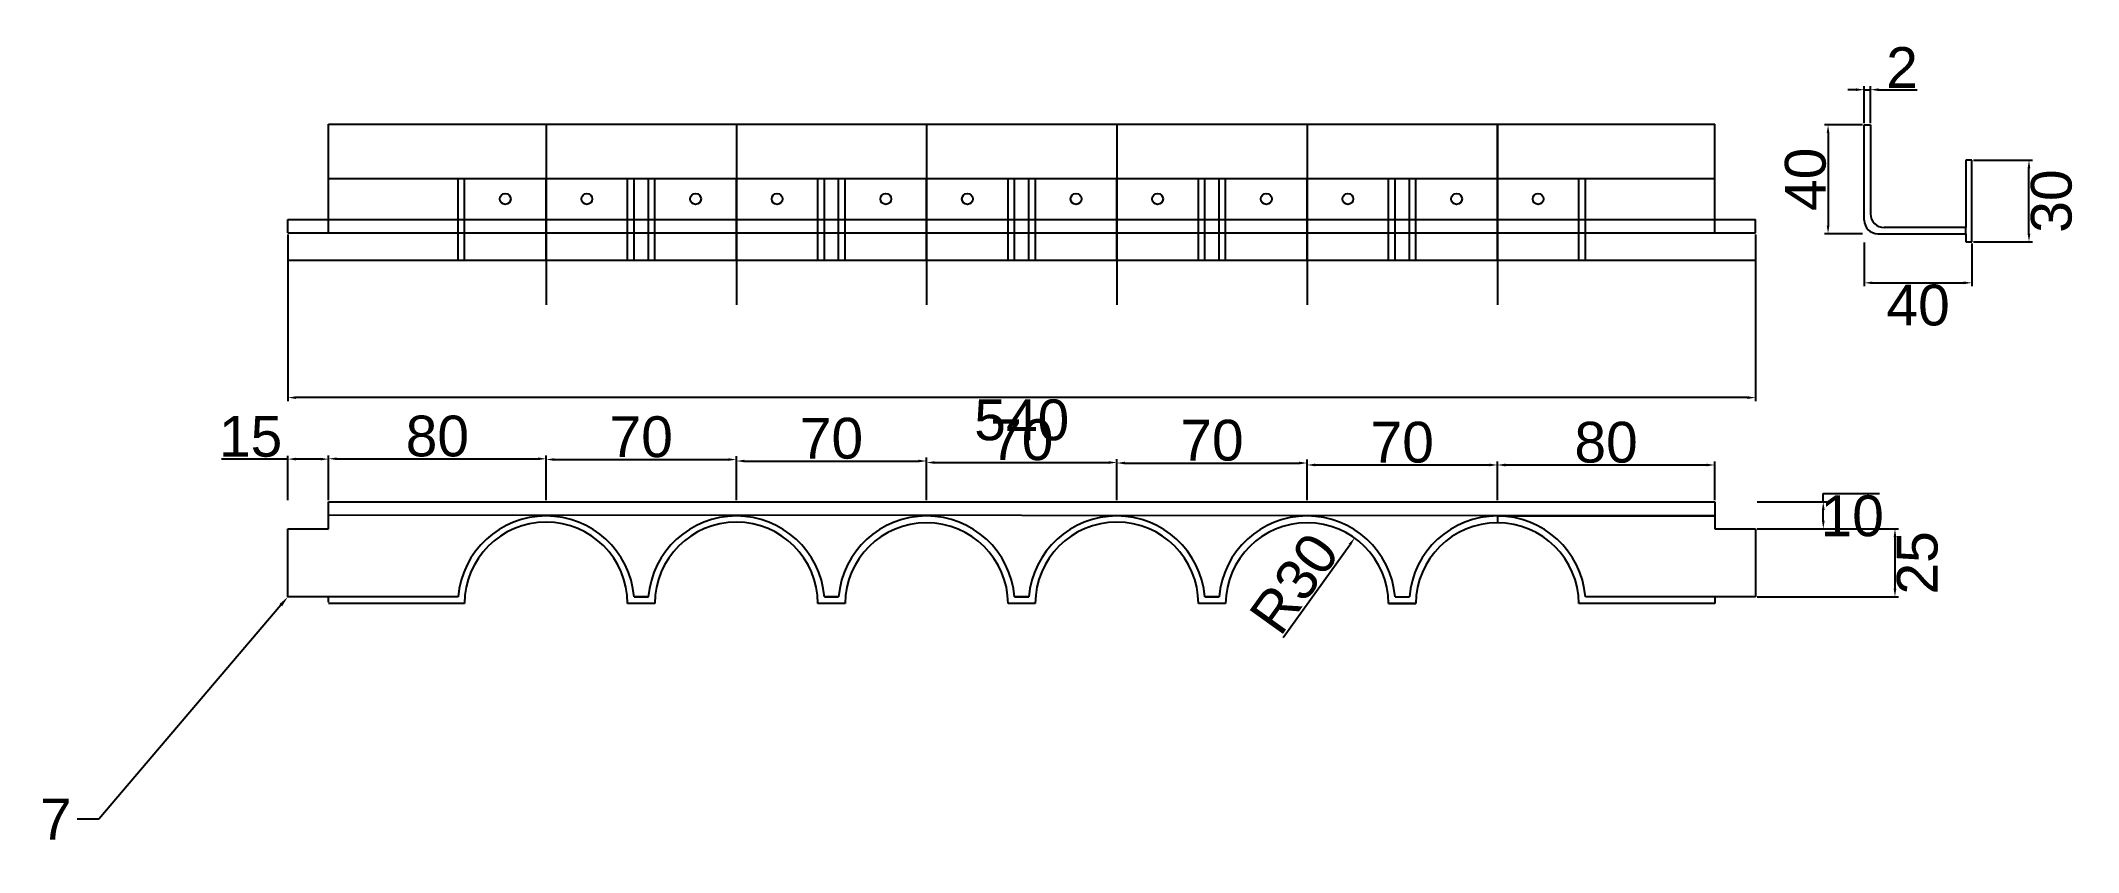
# Model space of a CAD drawing. Header units: millimetres. Extents: x -3009 to 55097, y -2803 to 5841.
# Drawn here: x 49848 to 50597, y -2803 to -2504 of the extents above; entities that cross this region are included whole.
import ezdxf
from ezdxf import colors
from ezdxf.entities.mleader import LeaderData, LeaderLine
from ezdxf.math import Vec2, Vec3

# ---------------------------------------------------------------- set-up
doc = ezdxf.new("R2010")
doc.units = ezdxf.units.MM
doc.layers.add('DIM', color=10, linetype='Continuous')
doc.styles.get("Standard").update_dxf_attribs({"font": 'arial.ttf', "height": 15})
doc.dimstyles.new('DIM', dxfattribs={"dimtxt": 15, "dimasz": 3, "dimexe": 1.25, "dimexo": 0.625, "dimtad": 2, "dimtoh": 1, "dimdec": 0, "dimtxsty": 'Standard', "dimcen": 2.5, "dimclrd": 1, "dimclre": 4, "dimclrt": 1, "dimadec": 0, "dimazin": 0, "dimtfac": 1, "dimtdec": 0, "dimtmove": 0, "dimatfit": 3, "dimfxl": 1, "dimtfillclr": 4, "dimarcsym": 0})

msp = doc.modelspace()

# ---------------------------------------------------------------- blocks, each defined once
blk = doc.blocks.new('*D336')
at = {"layer": 'Defpoints', "color": 0, "transparency": 16777216}
for p in [(49938.55, -2574.71), (50478.55, -2574.71), (49938.55, -2635.28)]:
    blk.add_point(p, dxfattribs=at)
at = {"layer": 'DIM', "color": 4, "lineweight": -2, "transparency": 16777216}
for p, q in [((49938.55, -2575.33), (49938.55, -2636.53)), ((50478.55, -2575.33), (50478.55, -2636.53))]:
    blk.add_line(p, q, dxfattribs=at)
at = {"layer": 'DIM', "color": 1, "lineweight": -2, "transparency": 16777216}
blk.add_line((50475.55, -2635.28), (49941.55, -2635.28), dxfattribs=at)
at = {"layer": 'DIM', "color": 1, "transparency": 16777216}
for points in [[(49941.55, -2634.78), (49941.55, -2635.78), (49938.55, -2635.28)], [(50475.55, -2634.78), (50475.55, -2635.78), (50478.55, -2635.28)]]:
    blk.add_solid(points, dxfattribs=at)
at = {"layer": 'DIM', "color": 1, "transparency": 16777216, "insert": (50208.55, -2643.57), "char_height": 15, "attachment_point": 5}
blk.add_mtext('540', dxfattribs=at)
blk = doc.blocks.new('*D337')
at = {"layer": 'Defpoints', "color": 0, "transparency": 16777216}
for p in [(49938.55, -2657.9), (49938.55, -2673.57), (49953.55, -2673.57)]:
    blk.add_point(p, dxfattribs=at)
at = {"layer": 'DIM', "color": 1, "lineweight": -2, "transparency": 16777216}
for p, q in [((49938.55, -2657.9), (49914.12, -2657.9)), ((49950.55, -2657.9), (49941.55, -2657.9))]:
    blk.add_line(p, q, dxfattribs=at)
at = {"layer": 'DIM', "color": 4, "lineweight": -2, "transparency": 16777216}
for p, q in [((49938.55, -2672.95), (49938.55, -2656.65)), ((49953.55, -2672.95), (49953.55, -2656.65))]:
    blk.add_line(p, q, dxfattribs=at)
at = {"layer": 'DIM', "color": 1, "transparency": 16777216}
for points in [[(49941.55, -2657.4), (49941.55, -2658.4), (49938.55, -2657.9)], [(49950.55, -2657.4), (49950.55, -2658.4), (49953.55, -2657.9)]]:
    blk.add_solid(points, dxfattribs=at)
at = {"layer": 'DIM', "color": 1, "transparency": 16777216, "insert": (49924.84, -2649.62), "char_height": 15, "attachment_point": 5}
blk.add_mtext('15', dxfattribs=at)
blk = doc.blocks.new('*D338')
at = {"layer": 'Defpoints', "color": 0, "transparency": 16777216}
for p in [(50033.55, -2657.79), (49953.55, -2673.57), (50033.55, -2673.57)]:
    blk.add_point(p, dxfattribs=at)
at = {"layer": 'DIM', "color": 4, "lineweight": -2, "transparency": 16777216}
for p, q in [((49953.55, -2672.95), (49953.55, -2656.54)), ((50033.55, -2672.95), (50033.55, -2656.54))]:
    blk.add_line(p, q, dxfattribs=at)
at = {"layer": 'DIM', "color": 1, "lineweight": -2, "transparency": 16777216}
blk.add_line((49956.55, -2657.79), (50030.55, -2657.79), dxfattribs=at)
at = {"layer": 'DIM', "color": 1, "transparency": 16777216}
for points in [[(49956.55, -2657.29), (49956.55, -2658.29), (49953.55, -2657.79)], [(50030.55, -2657.29), (50030.55, -2658.29), (50033.55, -2657.79)]]:
    blk.add_solid(points, dxfattribs=at)
at = {"layer": 'DIM', "color": 1, "transparency": 16777216, "insert": (49993.55, -2649.51), "char_height": 15, "attachment_point": 5}
blk.add_mtext('80', dxfattribs=at)
blk = doc.blocks.new('*D339')
at = {"layer": 'Defpoints', "color": 0, "transparency": 16777216}
for p in [(50103.55, -2658.06), (50033.55, -2673.57), (50103.55, -2673.57)]:
    blk.add_point(p, dxfattribs=at)
at = {"layer": 'DIM', "color": 4, "lineweight": -2, "transparency": 16777216}
for p, q in [((50033.55, -2672.95), (50033.55, -2656.81)), ((50103.55, -2672.95), (50103.55, -2656.81))]:
    blk.add_line(p, q, dxfattribs=at)
at = {"layer": 'DIM', "color": 1, "lineweight": -2, "transparency": 16777216}
blk.add_line((50036.55, -2658.06), (50100.55, -2658.06), dxfattribs=at)
at = {"layer": 'DIM', "color": 1, "transparency": 16777216}
for points in [[(50036.55, -2657.56), (50036.55, -2658.56), (50033.55, -2658.06)], [(50100.55, -2657.56), (50100.55, -2658.56), (50103.55, -2658.06)]]:
    blk.add_solid(points, dxfattribs=at)
at = {"layer": 'DIM', "color": 1, "transparency": 16777216, "insert": (50068.55, -2649.78), "char_height": 15, "attachment_point": 5}
blk.add_mtext('70', dxfattribs=at)
blk = doc.blocks.new('*D340')
at = {"layer": 'Defpoints', "color": 0, "transparency": 16777216}
for p in [(50173.55, -2658.61), (50103.55, -2673.57), (50173.55, -2673.57)]:
    blk.add_point(p, dxfattribs=at)
at = {"layer": 'DIM', "color": 4, "lineweight": -2, "transparency": 16777216}
for p, q in [((50103.55, -2672.95), (50103.55, -2657.36)), ((50173.55, -2672.95), (50173.55, -2657.36))]:
    blk.add_line(p, q, dxfattribs=at)
at = {"layer": 'DIM', "color": 1, "lineweight": -2, "transparency": 16777216}
blk.add_line((50106.55, -2658.61), (50170.55, -2658.61), dxfattribs=at)
at = {"layer": 'DIM', "color": 1, "transparency": 16777216}
for points in [[(50106.55, -2658.11), (50106.55, -2659.11), (50103.55, -2658.61)], [(50170.55, -2658.11), (50170.55, -2659.11), (50173.55, -2658.61)]]:
    blk.add_solid(points, dxfattribs=at)
at = {"layer": 'DIM', "color": 1, "transparency": 16777216, "insert": (50138.55, -2650.33), "char_height": 15, "attachment_point": 5}
blk.add_mtext('70', dxfattribs=at)
blk = doc.blocks.new('*D341')
at = {"layer": 'Defpoints', "color": 0, "transparency": 16777216}
for p in [(50243.55, -2659.16), (50173.55, -2673.57), (50243.55, -2673.57)]:
    blk.add_point(p, dxfattribs=at)
at = {"layer": 'DIM', "color": 4, "lineweight": -2, "transparency": 16777216}
for p, q in [((50173.55, -2672.95), (50173.55, -2657.91)), ((50243.55, -2672.95), (50243.55, -2657.91))]:
    blk.add_line(p, q, dxfattribs=at)
at = {"layer": 'DIM', "color": 1, "lineweight": -2, "transparency": 16777216}
blk.add_line((50176.55, -2659.16), (50240.55, -2659.16), dxfattribs=at)
at = {"layer": 'DIM', "color": 1, "transparency": 16777216}
for points in [[(50176.55, -2658.66), (50176.55, -2659.66), (50173.55, -2659.16)], [(50240.55, -2658.66), (50240.55, -2659.66), (50243.55, -2659.16)]]:
    blk.add_solid(points, dxfattribs=at)
at = {"layer": 'DIM', "color": 1, "transparency": 16777216, "insert": (50208.55, -2650.88), "char_height": 15, "attachment_point": 5}
blk.add_mtext('70', dxfattribs=at)
blk = doc.blocks.new('*D342')
at = {"layer": 'Defpoints', "color": 0, "transparency": 16777216}
for p in [(50313.55, -2659.34), (50243.55, -2673.57), (50313.55, -2673.57)]:
    blk.add_point(p, dxfattribs=at)
at = {"layer": 'DIM', "color": 4, "lineweight": -2, "transparency": 16777216}
for p, q in [((50243.55, -2672.95), (50243.55, -2658.09)), ((50313.55, -2672.95), (50313.55, -2658.09))]:
    blk.add_line(p, q, dxfattribs=at)
at = {"layer": 'DIM', "color": 1, "lineweight": -2, "transparency": 16777216}
blk.add_line((50246.55, -2659.34), (50310.55, -2659.34), dxfattribs=at)
at = {"layer": 'DIM', "color": 1, "transparency": 16777216}
for points in [[(50246.55, -2658.84), (50246.55, -2659.84), (50243.55, -2659.34)], [(50310.55, -2658.84), (50310.55, -2659.84), (50313.55, -2659.34)]]:
    blk.add_solid(points, dxfattribs=at)
at = {"layer": 'DIM', "color": 1, "transparency": 16777216, "insert": (50278.55, -2651.05), "char_height": 15, "attachment_point": 5}
blk.add_mtext('70', dxfattribs=at)
blk = doc.blocks.new('*D343')
at = {"layer": 'Defpoints', "color": 0, "transparency": 16777216}
for p in [(50383.55, -2660.06), (50313.55, -2673.57), (50383.55, -2673.57)]:
    blk.add_point(p, dxfattribs=at)
at = {"layer": 'DIM', "color": 4, "lineweight": -2, "transparency": 16777216}
for p, q in [((50313.55, -2672.95), (50313.55, -2658.81)), ((50383.55, -2672.95), (50383.55, -2658.81))]:
    blk.add_line(p, q, dxfattribs=at)
at = {"layer": 'DIM', "color": 1, "lineweight": -2, "transparency": 16777216}
blk.add_line((50316.55, -2660.06), (50380.55, -2660.06), dxfattribs=at)
at = {"layer": 'DIM', "color": 1, "transparency": 16777216}
for points in [[(50316.55, -2659.56), (50316.55, -2660.56), (50313.55, -2660.06)], [(50380.55, -2659.56), (50380.55, -2660.56), (50383.55, -2660.06)]]:
    blk.add_solid(points, dxfattribs=at)
at = {"layer": 'DIM', "color": 1, "transparency": 16777216, "insert": (50348.55, -2651.78), "char_height": 15, "attachment_point": 5}
blk.add_mtext('70', dxfattribs=at)
blk = doc.blocks.new('*D344')
at = {"layer": 'Defpoints', "color": 0, "transparency": 16777216}
for p in [(50463.55, -2660.07), (50383.55, -2673.57), (50463.55, -2673.57)]:
    blk.add_point(p, dxfattribs=at)
at = {"layer": 'DIM', "color": 4, "lineweight": -2, "transparency": 16777216}
for p, q in [((50383.55, -2672.95), (50383.55, -2658.82)), ((50463.55, -2672.95), (50463.55, -2658.82))]:
    blk.add_line(p, q, dxfattribs=at)
at = {"layer": 'DIM', "color": 1, "lineweight": -2, "transparency": 16777216}
blk.add_line((50386.55, -2660.07), (50460.55, -2660.07), dxfattribs=at)
at = {"layer": 'DIM', "color": 1, "transparency": 16777216}
for points in [[(50386.55, -2659.57), (50386.55, -2660.57), (50383.55, -2660.07)], [(50460.55, -2659.57), (50460.55, -2660.57), (50463.55, -2660.07)]]:
    blk.add_solid(points, dxfattribs=at)
at = {"layer": 'DIM', "color": 1, "transparency": 16777216, "insert": (50423.55, -2651.79), "char_height": 15, "attachment_point": 5}
blk.add_mtext('80', dxfattribs=at)
blk = doc.blocks.new('*D345')
at = {"layer": 'Defpoints', "color": 0, "transparency": 16777216}
for p in [(50478.55, -2673.57), (50503.47, -2673.57), (50478.55, -2683.57)]:
    blk.add_point(p, dxfattribs=at)
at = {"layer": 'DIM', "color": 4, "lineweight": -2, "transparency": 16777216}
for p, q in [((50479.18, -2673.57), (50504.72, -2673.57)), ((50479.18, -2683.57), (50504.72, -2683.57))]:
    blk.add_line(p, q, dxfattribs=at)
at = {"layer": 'DIM', "color": 1, "lineweight": -2, "transparency": 16777216}
for p, q in [((50503.47, -2673.57), (50503.47, -2670.57)), ((50503.47, -2670.57), (50524.12, -2670.57)), ((50503.47, -2680.57), (50503.47, -2676.57))]:
    blk.add_line(p, q, dxfattribs=at)
at = {"layer": 'DIM', "color": 1, "transparency": 16777216}
for points in [[(50502.97, -2676.57), (50503.97, -2676.57), (50503.47, -2673.57)], [(50502.97, -2680.57), (50503.97, -2680.57), (50503.47, -2683.57)]]:
    blk.add_solid(points, dxfattribs=at)
at = {"layer": 'DIM', "color": 1, "transparency": 16777216, "insert": (50514.11, -2678.86), "char_height": 15, "attachment_point": 5}
blk.add_mtext('10', dxfattribs=at)
blk = doc.blocks.new('*D346')
at = {"layer": 'Defpoints', "color": 0, "transparency": 16777216}
for p in [(50478.55, -2683.57), (50478.55, -2708.57), (50529.84, -2708.57)]:
    blk.add_point(p, dxfattribs=at)
at = {"layer": 'DIM', "color": 4, "lineweight": -2, "transparency": 16777216}
for p, q in [((50479.18, -2683.57), (50531.09, -2683.57)), ((50479.18, -2708.57), (50531.09, -2708.57))]:
    blk.add_line(p, q, dxfattribs=at)
at = {"layer": 'DIM', "color": 1, "lineweight": -2, "transparency": 16777216}
blk.add_line((50529.84, -2686.57), (50529.84, -2705.57), dxfattribs=at)
at = {"layer": 'DIM', "color": 1, "transparency": 16777216}
for points in [[(50529.34, -2686.57), (50530.34, -2686.57), (50529.84, -2683.57)], [(50529.34, -2705.57), (50530.34, -2705.57), (50529.84, -2708.57)]]:
    blk.add_solid(points, dxfattribs=at)
at = {"layer": 'DIM', "color": 1, "transparency": 16777216, "insert": (50538.12, -2696.07), "char_height": 15, "attachment_point": 5, "rotation": 90}
blk.add_mtext('25', dxfattribs=at)
blk = doc.blocks.new('*D335')
at = {"layer": 'Defpoints', "color": 0, "transparency": 16777216}
for p in [(50331.03, -2686.94), (50313.55, -2711.33)]:
    blk.add_point(p, dxfattribs=at)
at = {"layer": 'DIM', "color": 1, "lineweight": -2, "transparency": 16777216}
blk.add_line((50304.79, -2723.56), (50329.28, -2689.38), dxfattribs=at)
at = {"layer": 'DIM', "color": 1, "transparency": 16777216}
blk.add_solid([(50328.87, -2689.09), (50329.69, -2689.67), (50331.03, -2686.94)], dxfattribs=at)
at = {"layer": 'DIM', "color": 1, "transparency": 16777216, "insert": (50308.84, -2703.67), "char_height": 15, "attachment_point": 5, "rotation": 54.376}
blk.add_mtext('R30', dxfattribs=at)
blk = doc.blocks.new('*D347')
at = {"layer": 'Defpoints', "color": 0, "transparency": 16777216}
for p in [(50518.56, -2534.98), (50505.22, -2574.98), (50518.56, -2574.98)]:
    blk.add_point(p, dxfattribs=at)
at = {"layer": 'DIM', "color": 4, "lineweight": -2, "transparency": 16777216}
for p, q in [((50517.93, -2534.98), (50503.97, -2534.98)), ((50517.93, -2574.98), (50503.97, -2574.98))]:
    blk.add_line(p, q, dxfattribs=at)
at = {"layer": 'DIM', "color": 1, "lineweight": -2, "transparency": 16777216}
blk.add_line((50505.22, -2537.98), (50505.22, -2571.98), dxfattribs=at)
at = {"layer": 'DIM', "color": 1, "transparency": 16777216}
for points in [[(50504.72, -2537.98), (50505.72, -2537.98), (50505.22, -2534.98)], [(50504.72, -2571.98), (50505.72, -2571.98), (50505.22, -2574.98)]]:
    blk.add_solid(points, dxfattribs=at)
at = {"layer": 'DIM', "color": 1, "transparency": 16777216, "insert": (50496.94, -2554.98), "char_height": 15, "attachment_point": 5, "rotation": 90}
blk.add_mtext('40', dxfattribs=at)
blk = doc.blocks.new('*D348')
at = {"layer": 'Defpoints', "color": 0, "transparency": 16777216}
for p in [(50520.86, -2522.01), (50518.56, -2534.98), (50520.86, -2534.98)]:
    blk.add_point(p, dxfattribs=at)
at = {"layer": 'DIM', "color": 1, "lineweight": -2, "transparency": 16777216}
for p, q in [((50515.56, -2522.01), (50512.56, -2522.01)), ((50518.56, -2522.01), (50520.86, -2522.01)), ((50523.86, -2522.01), (50538.04, -2522.01))]:
    blk.add_line(p, q, dxfattribs=at)
at = {"layer": 'DIM', "color": 4, "lineweight": -2, "transparency": 16777216}
for p, q in [((50518.56, -2534.35), (50518.56, -2520.76)), ((50520.86, -2534.35), (50520.86, -2520.76))]:
    blk.add_line(p, q, dxfattribs=at)
at = {"layer": 'DIM', "color": 1, "transparency": 16777216}
for points in [[(50515.56, -2521.51), (50515.56, -2522.51), (50518.56, -2522.01)], [(50523.86, -2521.51), (50523.86, -2522.51), (50520.86, -2522.01)]]:
    blk.add_solid(points, dxfattribs=at)
at = {"layer": 'DIM', "color": 1, "transparency": 16777216, "insert": (50532.45, -2513.85), "char_height": 15, "attachment_point": 5}
blk.add_mtext('2', dxfattribs=at)
blk = doc.blocks.new('*D349')
at = {"layer": 'Defpoints', "color": 0, "transparency": 16777216}
for p in [(50518.56, -2577.56), (50558.16, -2577.98), (50558.16, -2593.06)]:
    blk.add_point(p, dxfattribs=at)
at = {"layer": 'DIM', "color": 4, "lineweight": -2, "transparency": 16777216}
for p, q in [((50518.56, -2578.19), (50518.56, -2594.31)), ((50558.16, -2578.6), (50558.16, -2594.31))]:
    blk.add_line(p, q, dxfattribs=at)
at = {"layer": 'DIM', "color": 1, "lineweight": -2, "transparency": 16777216}
blk.add_line((50521.56, -2593.06), (50555.16, -2593.06), dxfattribs=at)
at = {"layer": 'DIM', "color": 1, "transparency": 16777216}
for points in [[(50521.56, -2592.56), (50521.56, -2593.56), (50518.56, -2593.06)], [(50555.16, -2592.56), (50555.16, -2593.56), (50558.16, -2593.06)]]:
    blk.add_solid(points, dxfattribs=at)
at = {"layer": 'DIM', "color": 1, "transparency": 16777216, "insert": (50538.36, -2601.34), "char_height": 15, "attachment_point": 5}
blk.add_mtext('40', dxfattribs=at)
blk = doc.blocks.new('*D350')
at = {"layer": 'Defpoints', "color": 0, "transparency": 16777216}
for p in [(50558.16, -2547.98), (50579.15, -2547.98), (50558.16, -2577.98)]:
    blk.add_point(p, dxfattribs=at)
at = {"layer": 'DIM', "color": 4, "lineweight": -2, "transparency": 16777216}
for p, q in [((50558.78, -2547.98), (50580.4, -2547.98)), ((50558.78, -2577.98), (50580.4, -2577.98))]:
    blk.add_line(p, q, dxfattribs=at)
at = {"layer": 'DIM', "color": 1, "lineweight": -2, "transparency": 16777216}
blk.add_line((50579.15, -2574.98), (50579.15, -2550.98), dxfattribs=at)
at = {"layer": 'DIM', "color": 1, "transparency": 16777216}
for points in [[(50578.65, -2550.98), (50579.65, -2550.98), (50579.15, -2547.98)], [(50578.65, -2574.98), (50579.65, -2574.98), (50579.15, -2577.98)]]:
    blk.add_solid(points, dxfattribs=at)
at = {"layer": 'DIM', "color": 1, "transparency": 16777216, "insert": (50587.44, -2562.98), "char_height": 15, "attachment_point": 5, "rotation": 90}
blk.add_mtext('30', dxfattribs=at)

# ---------------------------------------------------------------- dimensions: what is measured, and where the dimension line sits
at = {"layer": 'DIM'}
for base, p1, p2, picture, middle in [((50520.86, -2522.01), (50518.56, -2534.98), (50520.86, -2534.98), '*D348', (50532.45, -2513.85)), ((49938.55, -2635.28), (50478.55, -2574.71), (49938.55, -2574.71), '*D336', (50208.55, -2643.57)), ((50558.16, -2593.06), (50518.56, -2577.56), (50558.16, -2577.98), '*D349', (50538.36, -2601.34)), ((49938.55, -2657.9), (49953.55, -2673.57), (49938.55, -2673.57), '*D337', (49924.84, -2649.62)), ((50033.55, -2657.79), (49953.55, -2673.57), (50033.55, -2673.57), '*D338', (49993.55, -2649.51)), ((50103.55, -2658.06), (50033.55, -2673.57), (50103.55, -2673.57), '*D339', (50068.55, -2649.78)), ((50173.55, -2658.61), (50103.55, -2673.57), (50173.55, -2673.57), '*D340', (50138.55, -2650.33)), ((50243.55, -2659.16), (50173.55, -2673.57), (50243.55, -2673.57), '*D341', (50208.55, -2650.88)), ((50313.55, -2659.34), (50243.55, -2673.57), (50313.55, -2673.57), '*D342', (50278.55, -2651.05)), ((50383.55, -2660.06), (50313.55, -2673.57), (50383.55, -2673.57), '*D343', (50348.55, -2651.78)), ((50463.55, -2660.07), (50383.55, -2673.57), (50463.55, -2673.57), '*D344', (50423.55, -2651.79))]:
    dim = msp.add_linear_dim(base=base, p1=p1, p2=p2, dimstyle='DIM', dxfattribs=at)
    dim.commit()
    dim.dimension.update_dxf_attribs({"geometry": picture, "text_midpoint": middle})
for base, p1, p2, picture, middle in [((50505.22, -2574.98), (50518.56, -2534.98), (50518.56, -2574.98), '*D347', (50496.94, -2554.98)), ((50579.15, -2547.98), (50558.16, -2577.98), (50558.16, -2547.98), '*D350', (50587.44, -2562.98)), ((50503.47, -2673.57), (50478.55, -2683.57), (50478.55, -2673.57), '*D345', (50514.11, -2678.86)), ((50529.84, -2708.57), (50478.55, -2683.57), (50478.55, -2708.57), '*D346', (50538.12, -2696.07))]:
    dim = msp.add_linear_dim(base=base, p1=p1, p2=p2, angle=90, dimstyle='DIM', dxfattribs=at)
    dim.commit()
    dim.dimension.update_dxf_attribs({"geometry": picture, "text_midpoint": middle})
dim = msp.add_radius_dim(center=(50313.55, -2711.33), mpoint=(50331.03, -2686.94), dimstyle='DIM', dxfattribs=at)
dim.commit()
dim.dimension.update_dxf_attribs({"geometry": '*D335', "text_midpoint": (50315.58, -2708.5), "dimtype": 164})

# ---------------------------------------------------------------- linework, layer by layer
for p, q in [((49953.55, -2574.71), (49953.55, -2534.71)), ((49953.55, -2534.71), (50463.55, -2534.71)), ((50033.55, -2534.71), (50033.55, -2601.18)), ((50103.55, -2534.71), (50103.55, -2601.18)), ((50173.55, -2534.71), (50173.55, -2601.18)), ((50243.55, -2534.71), (50243.55, -2601.18)), ((50313.55, -2534.71), (50313.55, -2601.18)), ((50383.55, -2554.71), (50383.55, -2534.71)), ((50383.55, -2534.71), (50383.55, -2601.18)), ((50463.55, -2574.71), (50463.55, -2534.71)), ((50518.56, -2534.98), (50520.86, -2534.98)), ((50518.56, -2569.98), (50518.56, -2534.98)), ((50520.86, -2534.98), (50520.86, -2567.68)), ((50558.16, -2547.98), (50555.86, -2547.98)), ((50555.86, -2547.98), (50555.86, -2572.68)), ((50558.16, -2577.98), (50558.16, -2547.98)), ((49953.55, -2554.71), (50463.55, -2554.71)), ((49953.55, -2574.71), (49953.55, -2554.71)), ((50001.17, -2584.71), (50001.17, -2554.71)), ((50003.56, -2584.71), (50003.56, -2554.71)), ((50033.55, -2569.71), (50033.55, -2554.71)), ((50033.55, -2569.71), (50033.55, -2554.71)), ((50063.55, -2584.71), (50063.55, -2554.71)), ((50065.94, -2584.71), (50065.94, -2554.71)), ((50071.17, -2584.71), (50071.17, -2554.71)), ((50073.56, -2584.71), (50073.56, -2554.71)), ((50103.55, -2569.71), (50103.55, -2554.71)), ((50133.55, -2584.71), (50133.55, -2554.71)), ((50135.94, -2584.71), (50135.94, -2554.71)), ((50141.17, -2584.71), (50141.17, -2554.71)), ((50143.56, -2584.71), (50143.56, -2554.71)), ((50173.55, -2569.71), (50173.55, -2554.71)), ((50203.55, -2584.71), (50203.55, -2554.71)), ((50205.94, -2584.71), (50205.94, -2554.71)), ((50211.17, -2584.71), (50211.17, -2554.71)), ((50213.56, -2584.71), (50213.56, -2554.71)), ((50243.55, -2569.71), (50243.55, -2554.71)), ((50273.55, -2584.71), (50273.55, -2554.71)), ((50275.93, -2584.71), (50275.93, -2554.71)), ((50281.17, -2584.71), (50281.17, -2554.71)), ((50283.56, -2584.71), (50283.56, -2554.71)), ((50313.55, -2569.71), (50313.55, -2554.71)), ((50343.55, -2584.71), (50343.55, -2554.71)), ((50345.94, -2584.71), (50345.94, -2554.71)), ((50351.17, -2584.71), (50351.17, -2554.71)), ((50353.56, -2584.71), (50353.56, -2554.71)), ((50383.55, -2569.71), (50383.55, -2554.71)), ((50413.55, -2584.71), (50413.55, -2554.71)), ((50415.94, -2584.71), (50415.94, -2554.71)), ((49938.55, -2569.71), (50478.55, -2569.71)), ((49938.55, -2574.71), (49938.55, -2569.71)), ((50033.55, -2574.71), (50033.55, -2569.71)), ((50103.55, -2574.71), (50103.55, -2569.71)), ((50173.55, -2574.71), (50173.55, -2569.71)), ((50243.55, -2574.71), (50243.55, -2569.71)), ((50313.55, -2574.71), (50313.55, -2569.71)), ((50383.55, -2574.71), (50383.55, -2569.71)), ((50478.55, -2574.71), (50478.55, -2569.71)), ((49938.55, -2574.71), (50478.55, -2574.71)), ((50033.55, -2584.71), (50033.55, -2574.71)), ((50103.55, -2584.71), (50103.55, -2574.71)), ((50173.55, -2584.71), (50173.55, -2574.71)), ((50243.55, -2584.71), (50243.55, -2574.71)), ((50313.55, -2584.71), (50313.55, -2574.71)), ((50383.55, -2584.71), (50383.55, -2574.71)), ((50523.56, -2574.98), (50555.86, -2574.98)), ((50555.86, -2572.68), (50525.86, -2572.68)), ((50555.86, -2574.98), (50555.86, -2572.68)), ((50555.86, -2574.98), (50555.86, -2576.98)), ((50555.86, -2576.98), (50555.86, -2577.98)), ((50555.86, -2577.98), (50558.16, -2577.98)), ((49938.55, -2584.71), (50478.55, -2584.71)), ((50383.55, -2584.71), (50383.55, -2601.18)), ((49953.55, -2683.57), (49953.55, -2673.57)), ((49953.55, -2673.57), (50033.55, -2673.57)), ((49953.55, -2673.57), (50033.55, -2673.57)), ((50033.55, -2673.57), (50103.55, -2673.57)), ((50033.55, -2673.57), (50103.55, -2673.57)), ((50103.55, -2673.57), (50173.55, -2673.57)), ((50173.55, -2673.57), (50243.55, -2673.57)), ((50243.55, -2673.57), (50313.55, -2673.57)), ((50313.55, -2673.57), (50383.55, -2673.57)), ((50383.55, -2673.57), (50463.55, -2673.57)), ((50463.55, -2673.57), (50463.55, -2683.57)), ((49938.55, -2708.57), (49938.55, -2683.57)), ((49938.55, -2683.57), (49953.55, -2683.57)), ((50463.55, -2678.83), (49953.55, -2678.57)), ((50033.55, -2678.61), (50033.55, -2678.83)), ((50103.55, -2678.65), (50103.55, -2678.83)), ((50173.55, -2678.68), (50173.55, -2678.83)), ((50243.55, -2678.72), (50243.55, -2678.83)), ((50313.55, -2678.75), (50313.55, -2678.83)), ((50383.55, -2678.79), (50383.55, -2681.33)), ((50383.55, -2678.83), (50463.55, -2678.83)), ((50413.55, -2678.83), (50413.55, -2678.8)), ((50415.94, -2678.83), (50415.94, -2678.8)), ((50463.55, -2683.57), (50478.55, -2683.57)), ((50478.55, -2683.57), (50478.55, -2708.57)), ((50001.17, -2708.57), (49938.55, -2708.57)), ((49953.55, -2710.57), (49953.55, -2708.57)), ((50003.55, -2711.07), (49953.55, -2711.07)), ((50073.55, -2711.07), (50063.55, -2711.07)), ((50071.17, -2708.57), (50065.94, -2708.57)), ((50065.94, -2708.57), (50071.17, -2708.57)), ((50143.56, -2711.07), (50133.55, -2711.07)), ((50141.17, -2708.57), (50135.94, -2708.57)), ((50135.94, -2708.57), (50141.17, -2708.57)), ((50213.55, -2711.07), (50203.55, -2711.07)), ((50211.17, -2708.57), (50205.94, -2708.57)), ((50205.94, -2708.57), (50211.17, -2708.57)), ((50283.56, -2711.07), (50273.55, -2711.07)), ((50281.17, -2708.57), (50275.94, -2708.57)), ((50275.94, -2708.57), (50281.17, -2708.57)), ((50353.56, -2711.07), (50343.55, -2711.07)), ((50343.55, -2711.07), (50353.56, -2711.07)), ((50343.55, -2711.07), (50348.55, -2711.07)), ((50345.94, -2708.57), (50351.17, -2708.57)), ((50345.94, -2711.07), (50351.17, -2711.07)), ((50348.55, -2711.07), (50353.56, -2711.07)), ((50463.51, -2711.07), (50413.55, -2711.07)), ((50478.55, -2708.57), (50415.94, -2708.57)), ((50463.51, -2708.57), (50463.51, -2711.07))]:
    msp.add_line(p, q)
for centre in [(50018.55, -2562.21), (50048.55, -2562.21), (50088.55, -2562.21), (50118.55, -2562.21), (50158.55, -2562.21), (50188.55, -2562.21), (50228.55, -2562.21), (50258.55, -2562.21), (50298.55, -2562.21), (50328.55, -2562.21), (50368.55, -2562.21), (50398.55, -2562.21)]:
    msp.add_circle(centre, 2)
for centre, radius, start, end in [((50523.56, -2569.98), 5, 180, 270), ((50525.86, -2567.68), 5, 180, 270), ((50033.55, -2711.33), 32.5, 4.86549, 175.13451), ((50033.55, -2711.07), 30, 0, 180), ((50103.55, -2711.33), 32.5, 4.86549, 175.13451), ((50103.55, -2711.07), 30, 0, 180), ((50173.55, -2711.33), 32.5, 4.86549, 175.13451), ((50173.55, -2711.33), 30, 0.49005, 179.50995), ((50243.55, -2711.33), 32.5, 4.86549, 175.13451), ((50243.55, -2711.07), 30, 0, 180), ((50313.55, -2711.33), 32.5, 4.86549, 175.13451), ((50313.55, -2711.33), 30, 0.49005, 179.50995), ((50383.55, -2711.33), 32.5, 4.86549, 175.13451), ((50383.55, -2711.33), 30, 0.49005, 179.50995)]:
    msp.add_arc(centre, radius, start, end)

msp.set_redraw_order([(e.dxf.handle, doc.entitydb.next_handle()) for e in msp.query("TEXT MTEXT ATTDEF DIMENSION ARC_DIMENSION")])  # texts and dimensions are drawn at this point

# ---------------------------------------------------------------- leaders
ml = msp.add_multileader_mtext('Standard')
ml.set_content('7', color=256)
ml.set_leader_properties()
ml.build(insert=Vec2(0, 0))
ctx = ml.context
ctx.base_point, ctx.char_height, ctx.plane_origin = Vec3(49847.27, -2790.34), 15, Vec3(49938.55, -2708.57)
ctx.text_align_type = 2
notes = []
notes.append((ctx, [(0, (1, 1, 0), (49868.98, -2790.34), (-1, 0), 8, [(0, [(49938.55, -2708.57)], 0, [])])]))
ctx.mtext.insert, ctx.mtext.alignment, ctx.mtext.flow_direction = Vec3(49858.98, -2782.84), 3, 5
for ctx, leaders in notes:
    for number, flags, end, landing, length, lines in leaders:
        leader = LeaderData()
        leader.index, (leader.has_last_leader_line, leader.has_dogleg_vector, leader.attachment_direction) = number, flags
        leader.last_leader_point, leader.dogleg_vector, leader.dogleg_length = Vec3(end), Vec3(landing), length
        for number, points, colour, breaks in lines:
            line = LeaderLine()
            line.index, line.vertices, line.color, line.breaks = number, Vec3.list(points), colors.encode_raw_color(colour), breaks
            leader.lines.append(line)
        ctx.leaders.append(leader)

doc.saveas('drawing.dxf')
